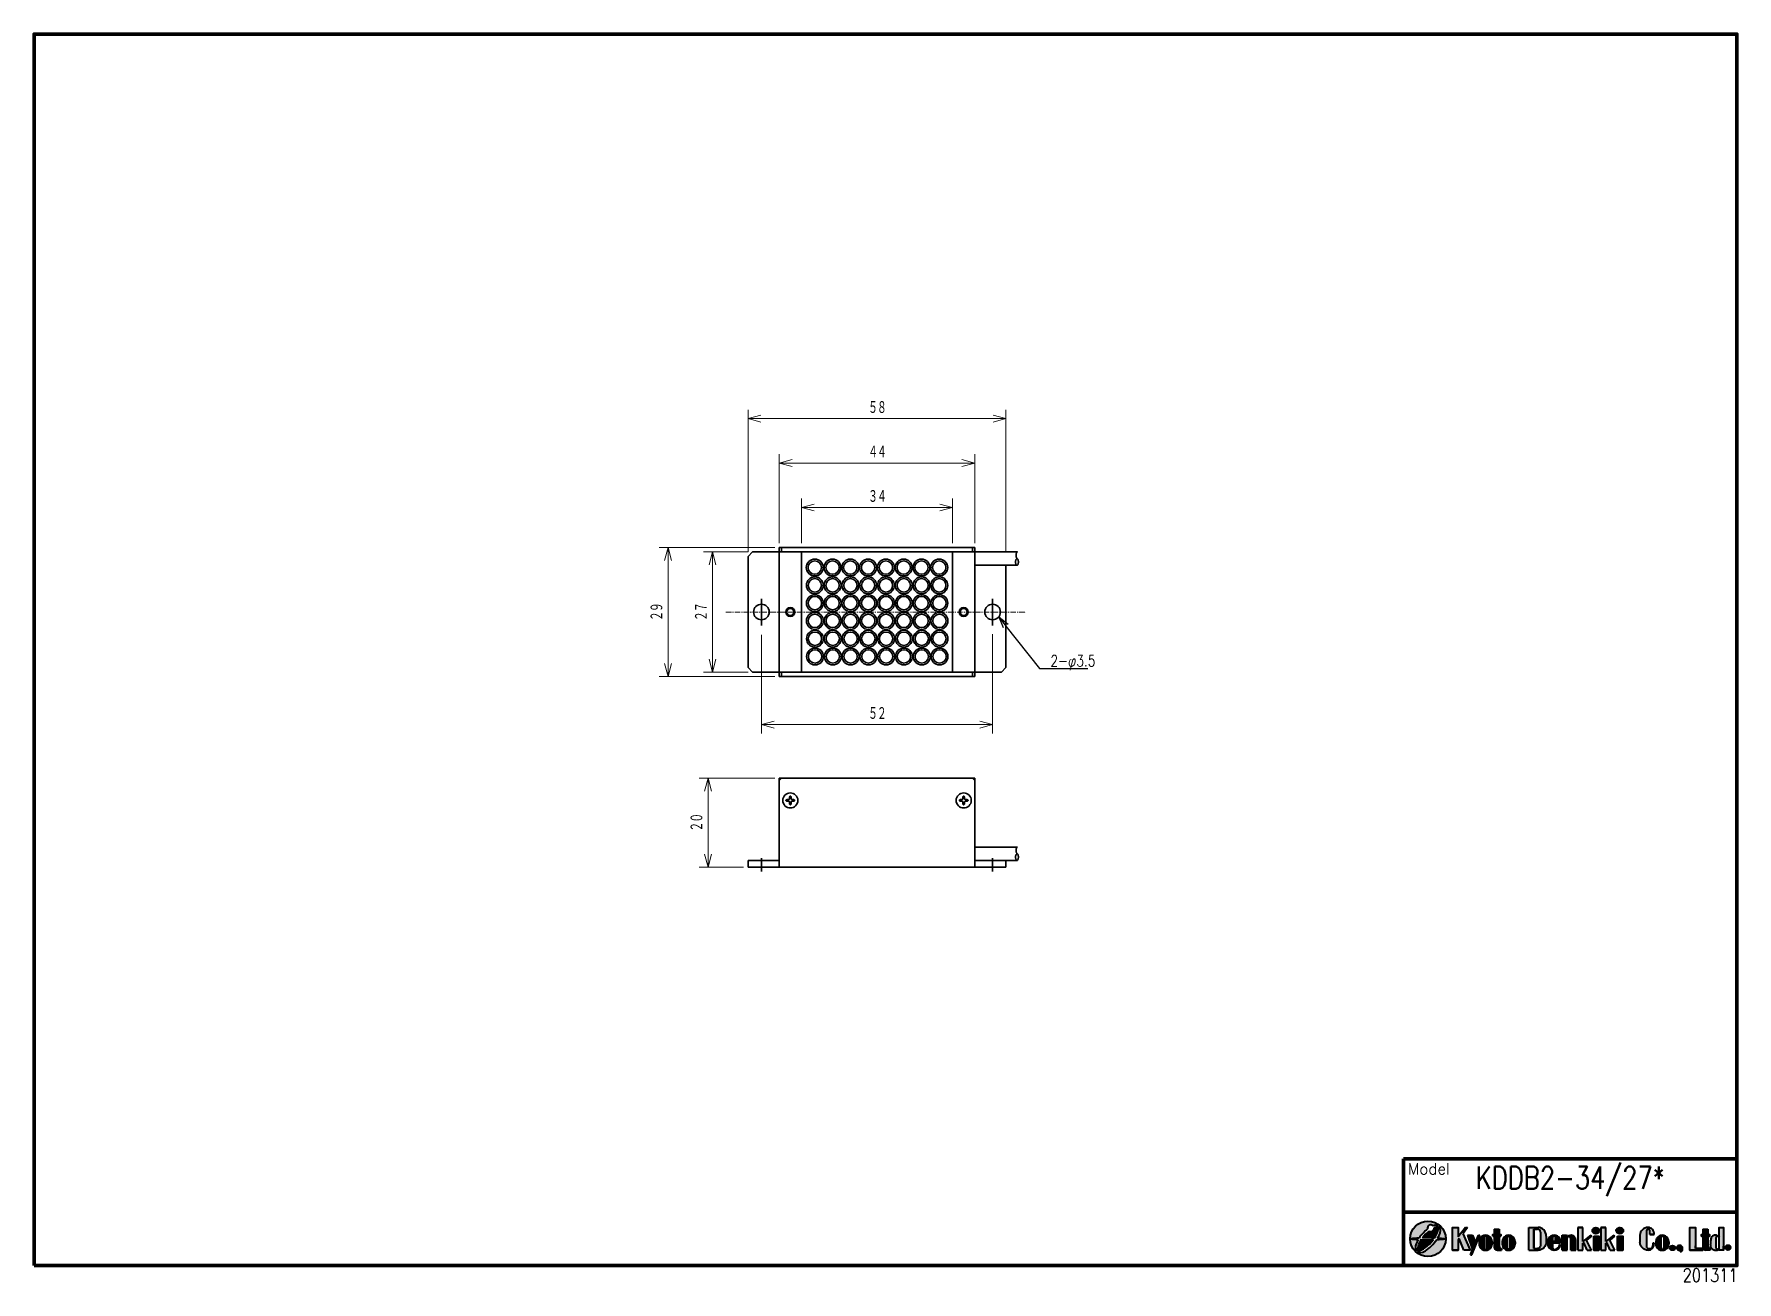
# Model space of a CAD drawing. Header units: millimetres. Extents: x 4 to 387, y 0 to 281.
import ezdxf
from ezdxf import colors
from ezdxf.entities.mleader import LeaderData, LeaderLine
from ezdxf.math import Vec2, Vec3

# ---------------------------------------------------------------- set-up
doc = ezdxf.new("R2010")
doc.units = ezdxf.units.MM
doc.linetypes.add('CENTER', pattern=[2, 1.25, -0.25, 0.25, -0.25])
doc.layers.get('0').update_dxf_attribs({"lineweight": 30})
for name, color, linetype, lineweight in [('0 @ 1', 7, 'Continuous', 30), ('2KD_寸法１', 7, 'Continuous', 15), ('2KD_寸法１ @ 1', 7, 'Continuous', 15), ('AUX', 7, 'Continuous', 40)]:
    doc.layers.add(name, color=color, linetype=linetype, lineweight=lineweight)
doc.styles.add('BIGFONT', font='txt.shx', dxfattribs={"bigfont": 'bigfont'})
doc.styles.get("Standard").update_dxf_attribs({"font": 'simplex.shx', "width": 0.8, "bigfont": 'extfont.shx'})

msp = doc.modelspace()

# ---------------------------------------------------------------- texts
at = {"layer": '0 @ 1'}
for s, insert, char_height, attachment_point in [('KDDB2-34/27*', (328.2747157711003, 19.58330069474049), 5, 7), ('201311', (374.7986344707326, 3.308402168120778), 3, 1)]:
    msp.add_mtext(s, dxfattribs=dict(at, insert=insert, char_height=char_height, attachment_point=attachment_point))
at = {"layer": '2KD_寸法１', "style": 'BIGFONT', "width": 0.666}
for s, p in [('５', (191.5893806010574, 195.4991810600349)), ('８', (193.5894806010577, 195.4991810600349)), ('４', (191.5893806010574, 185.4991810600347)), ('４', (193.5894806010577, 185.4991810600347)), ('３', (191.5893806010574, 175.4991810600349)), ('４', (193.5894806010577, 175.4991810600349)), ('５', (191.5893806010574, 126.6760601300554)), ('２', (193.5894806010577, 126.6760601300554))]:
    msp.add_text(s, height=3, dxfattribs=at).set_placement(p)
for s, p in [('２', (145.5894806010578, 148.9990810600447)), ('９', (145.5894806010578, 150.9991810600349)), ('２', (155.5894806010577, 148.9990810600447)), ('７', (155.5894806010577, 150.9991810600349)), ('０', (154.5894806010577, 103.6218457518255)), ('２', (154.5894806010577, 101.6217457518354))]:
    msp.add_text(s, height=3, rotation=90, dxfattribs=at).set_placement(p)
at = {"layer": 'AUX', "lineweight": 20}
msp.add_text('Model', height=2.5, dxfattribs=at).set_placement((312.9999995781059, 24.50000041733521))

# ---------------------------------------------------------------- blocks, each defined once
blk = doc.blocks.new('A$C58A435ED')
h = blk.add_hatch(color=256)
edge = h.paths.add_edge_path()
edge.add_ellipse((3.773587198117354, 4.196817087367676), major_axis=(2.361812504366488, 2.716954488801899), ratio=0.3819444444444653, start_angle=36.91420710907818, end_angle=132.4984448425061, ccw=False)
edge.add_arc((4.65000007218421, 6.399999378670387), 0.7500000000000107, 47.716325140725814, 192.9194600169402, ccw=False)
edge.add_ellipse((3.773587198117354, 4.196817087367676), major_axis=(2.361812504366659, 2.716954488802064), ratio=0.3819444444444362, start_angle=355.11932142212606, end_angle=374.4018947975413, ccw=False)
edge.add_ellipse((4.226412946251002, 3.803181669973355), major_axis=(2.361812504366308, 2.716954488802097), ratio=0.3819444444444228, start_angle=320.8704270941839, end_angle=364.8806785778694, ccw=False)
edge.add_arc((4.000000072180421, -35.9000006213288), 40.09999999999967, 84.27518954777139, 86.89867012710249, ccw=False)
edge.add_arc((4.000000072184041, 3.999999378670507), 3.999999999999948, 2.29e-13, 180.0000000000002)
edge.add_arc((4.000000072404037, -35.90000062387292), 40.10000000255265, 92.83887678115929, 95.7248104521737, ccw=False)
h = blk.add_hatch(color=256)
edge = h.paths.add_edge_path()
edge.add_arc((4.000000072184093, 3.999999378670505), 4, 180, 360)
edge.add_arc((4.000000072183813, 43.89999937867018), 40.09999999999969, 272.8388767810273, 275.7248104522239, ccw=False)
edge.add_ellipse((4.226412946251002, 3.803181669973355), major_axis=(2.361812504366427, 2.716954488802093), ratio=0.3819444444444074, start_angle=175.1193214221273, end_angle=312.49844484255107, ccw=False)
edge.add_ellipse((3.773587198117354, 4.196817087367676), major_axis=(2.361812504366707, 2.716954488802058), ratio=0.3819444444444306, start_angle=140.8704270940551, end_angle=184.8806785778792, ccw=False)
edge.add_arc((4.000000071549385, 43.89999937191472), 40.0999999932146, 264.27518954771597, 266.89867012749494, ccw=False)
h = blk.add_hatch(color=256)
edge = h.paths.add_edge_path(flags=17)
edge.add_ellipse((4.226412946251002, 3.803181669973355), major_axis=(2.361812504366427, 2.716954488802093), ratio=0.3819444444444074, start_angle=130.1847318245594, end_angle=175.1193214221273)
edge.add_ellipse((3.773587198117354, 4.196817087367676), major_axis=(2.361812504366707, 2.716954488802058), ratio=0.3819444444444306, start_angle=184.8806785778791, end_angle=296.5044053362664)
edge.add_arc((4.00000007189953, 43.89999937834407), 40.0999999996636, 267.87584705502576, 271.7647178677285, ccw=False)
h = blk.add_hatch(color=256)
edge = h.paths.add_edge_path(flags=17)
edge.add_ellipse((3.773587198117354, 4.196817087367676), major_axis=(2.361812504366659, 2.716954488802064), ratio=0.3819444444444362, start_angle=310.1847318245495, end_angle=355.1193214221261)
edge.add_ellipse((4.226412946251002, 3.803181669973355), major_axis=(2.361812504366308, 2.716954488802097), ratio=0.3819444444444228, start_angle=364.8806785778694, end_angle=376.9172569597255)
edge.add_arc((4.64590059936633, 6.440648230716468), 0.7832318979547827, -118.93200922835058, 3.650290310823493, ccw=False)
edge.add_ellipse((4.226412946251002, 3.803181669973355), major_axis=(2.361812504366481, 2.716954488802258), ratio=0.3819444444443969, start_angle=39.80897284039416, end_angle=116.5044053354679)
edge.add_arc((4.000000072202564, -35.90000062130313), 40.09999999997294, 87.87584705466139, 91.76471786731457, ccw=False)
blk.add_circle((4.000000072184093, 3.999999378670509), 4)
for centre, radius, start, end in [((4.000000072403906, -35.90000062387293), 40.10000000255266, 92.83887678115978, 95.72481045217431), ((4.000000071594456, 43.8999993719102), 40.09999999321459, 264.2751895476506, 266.8986701274294), ((4.000000072184036, -35.90000062130243), 40.09999999997295, 87.87584705463547, 91.76471786728702), ((4.65000007218407, 6.399999378670521), 0.7500000000000107, 46.19320078363318, 192.9194600169539), ((4.645900599366655, 6.44064823071632), 0.7832318979547827, 241.0679907715483, 3.650290310844553), ((4.000000072184093, 43.8999993786702), 40.09999999999969, 272.8388767810261, 275.7248104522234), ((4.000000072184093, -35.90000062132919), 40.09999999999969, 84.2751895477766, 86.89867012710823), ((4.000000072178096, 43.89999937833407), 40.09999999966357, 267.8758470546274, 271.7647178673098)]:
    blk.add_arc(centre, radius, start, end)
for centre, major_axis, ratio, start_param, end_param in [((3.773587198117354, 4.196817087367676), (2.361812504366706, 2.716954488802057), 0.3819444444444307, 2.009737126425152, 4.90060175554776), ((4.226412946251002, 3.803181669973355), (2.361812504366427, 2.716954488802093), 0.3819444444444074, 1.882850231053828, 5.04903576379776), ((3.773587198117354, 4.196817087367676), (2.361812504366488, 2.716954488801899), 0.3819444444444653, 1.100419841322928, 1.907443110207523), ((4.226412946251002, 3.803181669973355), (2.361812504366481, 2.716954488802258), 0.3819444444443969, 1.141079770981902, 1.759009101951536), ((3.773587198117354, 4.196817087367676), (2.361812504366659, 2.716954488802064), 0.3819444444444362, 5.024442884643541, 6.875096460284401), ((4.226412946251002, 3.803181669973355), (2.361812504366308, 2.716954488802097), 0.3819444444444228, 5.151329780016704, 6.969419591022086)]:
    blk.add_ellipse(centre, major_axis=major_axis, ratio=ratio, start_param=start_param, end_param=end_param)
blk = doc.blocks.new('A$C7F8063EA')
for points in [[(2.398777864283431, 4.829663306420513), (3.406328365880199, 6.169453883368078), (2.921754663084811, 6.169453883368085), (1.291720739670836, 4.051868400267174), (1.291720739670836, 6.170772863426478), (1.1133674889e-06, 6.170772863426471), (1.1133674889e-06, 1.050815427120141), (1.291720739670836, 1.050815427120141), (1.291720739670836, 3.357553768141244), (1.525719458847731, 3.668713634047847), (2.591814308545053, 1.057822508680139), (4.056205566284461, 1.057822508680146)], [(4.514313398489295, 1.134349005860251), (4.055858601252566, 5.019028322e-07), (4.378142334187486, 5.019028322e-07), (6.169417419713028, 4.408012072126439), (5.837386979518782, 4.40801207212644), (5.183398294731592, 2.789856714902839), (4.539052240885665, 4.408012072126438), (3.400905575323575, 4.408012072126438)], [(28.2337426024219, 6.170772863426464), (28.2337426024219, 1.050815427120142), (29.36610001997861, 1.050815427120141), (29.36610001997861, 2.640654124072921), (29.54453348874947, 2.786386900192896), (30.33980663270284, 1.050815427120113), (31.31894397160024, 1.050815427120113), (30.19566787494091, 3.318190840230171), (31.31251927078347, 4.230361945521053), (31.1496955754422, 4.408012072126442), (29.36610001997859, 2.99519422866465), (29.36610001997861, 6.170772863426463)], [(31.7998258105149, 4.229761809594492), (31.7998258105149, 1.050815427120141), (32.941005496245, 1.050815427120141), (32.941005496245, 4.229761809594492)], [(33.41618775227426, 6.170772863426464), (33.41618775227426, 1.050815427120142), (34.54854516983096, 1.050815427120141), (34.54854516983096, 2.640654124072923), (34.72697863860179, 2.786386900192901), (35.52225178255519, 1.050815427120127), (36.50138912145259, 1.05081542712012), (35.3781130247933, 3.318190840230151), (36.49496442063583, 4.23036194552105), (36.33214072529455, 4.408012072126442), (34.54854516983095, 2.995194228664646), (34.54854516983096, 6.170772863426464)], [(37.15768712419095, 4.229761809594491), (37.15768712419095, 1.050815427120141), (38.29886680992104, 1.050815427120141), (38.29886680992104, 4.229761809594492)], [(53.38047412418291, 6.170772863426464), (53.38047412418291, 1.050815427120141), (54.68106029502587, 1.050815427120141), (56.29751894606171, 1.050815427120142), (56.2975189460617, 1.410965188043746), (54.68106029502588, 1.410965188043746), (54.68106029502586, 6.170772863426464)]]:
    blk.add_hatch(color=256).paths.add_polyline_path(points)
h = blk.add_hatch(color=256)
h.paths.add_polyline_path([(6.000321070772656, 2.499626550424913, 0.9930558690252096), (8.918576991429632, 2.499862088220886), (8.918509413660729, 2.92878370181117, 1.006911414223633), (6.000321070772656, 2.948883291135963)])
h.paths.add_polyline_path([(7.130185689228994, 3.905856913461114, -1.045169310724598), (7.77891868472426, 3.87718728444978), (7.77891868472426, 1.587942342862924, -1.045169310724602), (7.130185689228994, 1.559272713851591)], flags=16)
h = blk.add_hatch(color=256)
edge = h.paths.add_edge_path()
edge.add_line((9.410215178256747, 4.230645526233281), (9.410215178256747, 1.759668284966215))
edge.add_ellipse((10.04980428069029, 1.75966828496621), major_axis=(4.547e-13, 0.7088528578460683), ratio=0.9022875415597713, start_angle=90.00000000003674, end_angle=180.0000000000367)
edge.add_line((10.04980428069029, 1.050815427120141), (11.02797277711079, 1.050815427120142))
edge.add_line((11.02797277711079, 1.050815427120142), (11.02797277711079, 1.40698119093291))
edge.add_ellipse((11.0280585437481, 1.935287182282309), major_axis=(2.477e-13, -0.528314164912672), ratio=0.9180339373020796, start_angle=270, end_angle=359.9999999999731, ccw=False)
edge.add_line((10.54304821080086, 1.93528718228209), (10.54304821080086, 4.230645526233274))
edge.add_line((10.54304821080086, 4.230645526233274), (10.86662624025985, 4.230645526233274))
edge.add_line((10.86662624025985, 4.230645526233274), (10.86662624025985, 4.585329156267562))
edge.add_line((10.86662624025985, 4.585329156267562), (10.54304821080086, 4.585329156267562))
edge.add_line((10.54304821080086, 4.585329156267562), (10.54304821080086, 5.814038219401482))
edge.add_line((10.54304821080086, 5.814038219401482), (9.410215178256747, 5.814038219401481))
edge.add_line((9.410215178256747, 5.814038219401481), (9.410215178256747, 4.585329156267562))
edge.add_line((9.410215178256747, 4.585329156267562), (9.089058107054825, 4.585329156267562))
edge.add_line((9.089058107054825, 4.585329156267562), (9.089058107054825, 4.230645526233274))
edge.add_line((9.089058107054825, 4.230645526233274), (9.410215178256747, 4.230645526233281))
h = blk.add_hatch(color=256)
h.paths.add_polyline_path([(12.65960897724608, 4.408012072126425), (12.63950891116084, 4.408012072126425, 0.4121976711162861), (11.19039555284587, 2.948883291135956), (11.19039555284587, 2.499626550424916, 0.9930558690252096), (14.10865147350284, 2.499862088220879), (14.10858389573397, 2.928783701811163, 0.416232331284715)])
h.paths.add_polyline_path([(12.32026017130221, 3.905856913461107, -1.045169310724598), (12.96899316679747, 3.877187284449773), (12.96899316679747, 1.587942342862917, -1.045169310724602), (12.32026017130221, 1.559272713851584)], flags=16)
h = blk.add_hatch(color=256)
edge = h.paths.add_edge_path()
edge.add_line((17.19864840931359, 1.050815427120141), (19.30238706350838, 1.050815427120141))
edge.add_ellipse((19.30238706350838, 2.973983978213254), major_axis=(0, -1.923168551093112), ratio=0.9305592290321637, start_angle=0, end_angle=90)
edge.add_line((21.09200930771249, 2.973983978213246), (21.09200930771249, 4.247604312333308))
edge.add_ellipse((19.30238706350838, 4.247604312333351), major_axis=(0, 1.923168551093112), ratio=0.9305592290321637, start_angle=270, end_angle=360)
edge.add_line((19.30238706350838, 6.170772863426464), (17.19864840931359, 6.170772863426464))
edge.add_line((17.19864840931359, 6.170772863426464), (17.19864840931359, 1.050815427120141))
edge = h.paths.add_edge_path(flags=16)
edge.add_line((18.32791822793343, 5.812326842775746), (19.14476182150094, 5.812326842775746))
edge.add_ellipse((19.14282603210222, 5.112001191007038), major_axis=(0, 0.7003256517687078), ratio=0.929745631167618, start_angle=270, end_angle=359.83893227171643, ccw=False)
edge.add_line((19.79395074722879, 5.112001191007015), (19.79395074722879, 2.109587099539584))
edge.add_ellipse((19.14282603210222, 2.109587099539567), major_axis=(0, -0.7003256517687078), ratio=0.929745631167618, start_angle=0.16106772828362637, end_angle=90, ccw=False)
edge.add_line((19.14476182150094, 1.409261447770859), (18.32791822793342, 1.409261447770859))
edge.add_line((18.32791822793342, 1.409261447770859), (18.32791822793343, 5.812326842775746))
h = blk.add_hatch(color=256)
edge = h.paths.add_edge_path()
edge.add_line((22.87629842648083, 4.408012072126447), (22.85619836039664, 4.408012072126439))
edge.add_arc((22.86624839343847, 2.948883291135963), 1.459163391357833, 90.39462957571416, 180)
edge.add_line((21.40708500208063, 2.948883291135963), (21.40708500208063, 2.506948753458312))
edge.add_arc((22.86992492511266, 2.513573222781768), 1.462854922406916, 180.2594621142477, 269.3397493728856)
edge.add_line((22.85306802025838, 1.050815427120134), (22.88678182996658, 1.050815427120134))
edge.add_arc((22.86992492511266, 2.513573222781772), 1.462854922406917, 270.6602506271005, 354.2193550323094)
edge.add_line((24.32534092273761, 2.366234165273212), (24.07787818271213, 2.366234165273212))
edge.add_ellipse((22.87629842648084, 2.366234165273212), major_axis=(-1.201579756231282, 0), ratio=0.9416571348462468, start_angle=90.17744929209329, end_angle=180, ccw=False)
edge.add_arc((22.86194962053696, 1.55927271385159), 0.3249999999999886, 179.9999999999999, 276.5641418440151, ccw=False)
edge.add_line((22.53694962053697, 1.559272713851591), (22.53694962053698, 2.732564813656352))
edge.add_line((22.53694962053698, 2.732564813656352), (24.32530421539708, 2.732846573795441))
edge.add_line((24.32530421539708, 2.732846573795441), (24.32527334496871, 2.92878370181117))
edge.add_arc((22.86624839343845, 2.948883291135975), 1.459163391357833, 359.2107408485284, 449.6053704242639)
h.paths.add_polyline_path([(22.53694962053697, 3.091152624663407), (22.53694962053697, 3.905856913461114, -1.045169310724599), (23.18568261603224, 3.877187284449781), (23.18568261603223, 3.091152624663408)], flags=16)
h = blk.add_hatch(color=256)
edge = h.paths.add_edge_path()
edge.add_line((24.66529301484071, 4.408012072126438), (24.6652930148407, 1.050815427120141))
edge.add_line((24.6652930148407, 1.050815427120141), (25.7938026291772, 1.050815427120141))
edge.add_line((25.7938026291772, 1.050815427120141), (25.79380262917721, 3.722369965857063))
edge.add_ellipse((26.21745473022793, 3.722369965857069), major_axis=(0.3767525711955679, 0.2169528969146351), ratio=0.9078835970869166, start_angle=60.06451933352412, end_angle=150.0645193335241, ccw=False)
edge.add_ellipse((26.21745473022793, 3.722369965857069), major_axis=(0, 0.4036375748992214), ratio=0.9656734174228072, start_angle=270, end_angle=360, ccw=False)
edge.add_line((26.60723680658112, 3.722369965857049), (26.60723680658112, 1.050815427120141))
edge.add_line((26.60723680658112, 1.050815427120141), (27.74030374813492, 1.050815427120142))
edge.add_line((27.74030374813492, 1.050815427120142), (27.74030374813492, 3.358657917323952))
edge.add_ellipse((26.76900827813415, 3.358657917323853), major_axis=(0, 1.049354154802585), ratio=0.9256126404564504, start_angle=270, end_angle=360)
edge.add_ellipse((26.76900827813415, 4.015239595457842), major_axis=(-0.9752056489569438, 0), ratio=0.4027586151584507, start_angle=270, end_angle=360)
edge.add_line((25.79380262917721, 4.015239595457812), (25.79380262917721, 4.232333820707942))
edge.add_line((25.79380262917721, 4.232333820707942), (25.63367631766278, 4.408012072126439))
edge.add_line((25.63367631766278, 4.408012072126439), (24.66529301484071, 4.408012072126438))
h = blk.add_hatch(color=256)
edge = h.paths.add_edge_path()
edge.add_ellipse((32.28084409635221, 5.463593461529853), major_axis=(-0.8029901400914241, 0), ratio=0.8806825471307714, start_angle=0, end_angle=360)
h = blk.add_hatch(color=256)
edge = h.paths.add_edge_path()
edge.add_ellipse((37.63870541002825, 5.463593461529853), major_axis=(-0.8029901400914241, 0), ratio=0.8806825471307714, start_angle=0, end_angle=360)
h = blk.add_hatch(color=256)
edge = h.paths.add_edge_path()
edge.add_arc((44.03210335415496, 5.389742119339189), 0.4022708682637131, 0, 180, ccw=False)
edge.add_line((44.43437422241868, 5.389742119339189), (44.43437422241869, 4.585540193077122))
edge.add_line((44.43437422241869, 4.585540193077122), (45.39805205564927, 4.585540193077122))
edge.add_ellipse((44.03210335415496, 4.585540193077122), major_axis=(0, 1.585232670349341), ratio=0.8616707988949573, start_angle=270, end_angle=360)
edge.add_ellipse((44.03210335415496, 4.404088106452945), major_axis=(-1.843641580901476, 0), ratio=0.9582582511019692, start_angle=270.0000000000004, end_angle=360)
edge.add_line((42.18846177325349, 4.404088106452868), (42.18846177325349, 2.817500184093672))
edge.add_ellipse((44.03210335415496, 2.81750018409366), major_axis=(-1.843641580901476, 0), ratio=0.9582582511019692, start_angle=0, end_angle=89.99999999999957)
edge.add_ellipse((44.03210335415496, 2.639975360593325), major_axis=(0, -1.589159933473183), ratio=0.859541366934012, start_angle=0, end_angle=90)
edge.add_line((45.39805205564928, 2.639975360593325), (45.07598273930716, 2.639975360593325))
edge.add_line((45.07598273930716, 2.639975360593325), (45.07598273930716, 2.101617162536902))
edge.add_ellipse((44.45224876929251, 2.101617162536967), major_axis=(0, -0.68893955641488), ratio=0.9053536906204902, start_angle=0, end_angle=90, ccw=False)
edge.add_line((44.45224876929251, 1.412677606122088), (44.13368029113917, 1.412677606122088))
edge.add_ellipse((44.13368029113917, 1.929035216805459), major_axis=(4.547e-13, 0.5163576106833716), ratio=0.9757729814054631, start_angle=90.00000000005042, end_angle=180.0000000000504, ccw=False)
edge.add_line((43.62983248589126, 1.929035216805386), (43.62983248589126, 5.389742119339189))
h = blk.add_hatch(color=256)
h.paths.add_polyline_path([(45.74534481770922, 2.499626550424377, 0.4093568311612341), (47.19052061992356, 1.05081542712012), (47.21842329482851, 1.05081542712012, 0.4094039504209535), (48.6636007383662, 2.499862088220879), (48.66353316059729, 2.928783701811163, 1.006911414223785), (45.74534481770922, 2.948883291135956)])
h.paths.add_polyline_path([(46.87520943616556, 3.905856913461107, -1), (47.52520943616554, 3.905856913461107), (47.52520943616554, 1.559272713851584, -1), (46.87520943616556, 1.559272713851584)], flags=16)
h = blk.add_hatch(color=256)
edge = h.paths.add_edge_path()
edge.add_line((56.01527129174201, 4.230645526233274), (56.33642836294391, 4.230645526233274))
edge.add_line((56.33642836294391, 4.230645526233274), (56.33642836294392, 1.759668284966186))
edge.add_ellipse((56.97601746537748, 1.75966828496621), major_axis=(4.547e-13, 0.7088528578460683), ratio=0.9022875415597713, start_angle=90.00000000003674, end_angle=180.0000000000367)
edge.add_line((56.97601746537747, 1.050815427120141), (57.95418596179797, 1.050815427120141))
edge.add_line((57.95418596179797, 1.050815427120141), (57.95418596179797, 1.406981190932909))
edge.add_ellipse((57.95427172843528, 1.935287182282309), major_axis=(2.477e-13, -0.528314164912672), ratio=0.9180339373020796, start_angle=270, end_angle=359.9999999999731, ccw=False)
edge.add_line((57.46926139548805, 1.935287182282004), (57.46926139548805, 4.230645526233275))
edge.add_line((57.46926139548805, 4.230645526233275), (57.79283942494704, 4.230645526233274))
edge.add_line((57.79283942494704, 4.230645526233274), (57.79283942494704, 4.585329156267562))
edge.add_line((57.79283942494704, 4.585329156267562), (57.46926139548804, 4.585329156267562))
edge.add_line((57.46926139548804, 4.585329156267562), (57.46926139548805, 5.814038219401482))
edge.add_line((57.46926139548805, 5.814038219401482), (56.33642836294391, 5.814038219401482))
edge.add_line((56.33642836294391, 5.814038219401482), (56.33642836294394, 4.585329156267562))
edge.add_line((56.33642836294394, 4.585329156267562), (56.01527129174201, 4.585329156267562))
edge.add_line((56.01527129174201, 4.585329156267562), (56.01527129174201, 4.230645526233274))
h = blk.add_hatch(color=256)
edge = h.paths.add_edge_path()
edge.add_line((61.00913571780711, 6.170772863426463), (60.03930686129979, 6.170772863426464))
edge.add_line((60.03930686129979, 6.170772863426464), (60.0393068612998, 3.967246375105668))
edge.add_ellipse((59.37071800628541, 3.154375721908309), major_axis=(-4.11812363e-07, -1.253636350218062), ratio=0.7005460842986974, start_angle=140.5626067664118, end_angle=180.0000188213667)
edge.add_line((59.37071800628405, 4.408012072126439), (58.96088035646851, 4.408012072126439))
edge.add_ellipse((58.96088035646721, 3.154375721908309), major_axis=(4.11812363e-07, -1.253636350218062), ratio=0.7005460842986974, start_angle=179.9999811786333, end_angle=269.9999811786645)
edge.add_line((58.08265032018742, 3.154375721909497), (58.08265032018739, 2.304451777337887))
edge.add_ellipse((58.96088035646721, 2.304451777338201), major_axis=(4.11812363e-07, 1.253636350218062), ratio=0.7005460842986974, start_angle=90.00001882133549, end_angle=180.0000188213667)
edge.add_line((58.96088035646788, 1.050815427120141), (59.37071800628475, 1.050815427120141))
edge.add_ellipse((59.37071800628541, 2.304451777338201), major_axis=(-4.11812363e-07, 1.253636350218062), ratio=0.7005460842986974, start_angle=179.9999811786333, end_angle=219.4373932335881)
edge.add_line((60.03930686129979, 1.491581124140838), (60.03930686129979, 1.050815427120141))
edge.add_line((60.03930686129979, 1.050815427120141), (61.00913571780711, 1.050815427120141))
edge.add_line((61.00913571780711, 1.050815427120141), (61.00913571780711, 6.170772863426463))
h.paths.add_polyline_path([(60.03930686129979, 1.735331915351252, -1), (59.21817327816597, 1.735331915351252), (59.21817327816597, 3.761385435440615, -1), (60.03930686129979, 3.761385435440615)], flags=16)
h = blk.add_hatch(color=256)
edge = h.paths.add_edge_path()
edge.add_ellipse((49.47965902708938, 1.582242384970413), major_axis=(-0.6495263368888118, 0), ratio=0.8208718778531608, start_angle=0, end_angle=360)
h = blk.add_hatch(color=256)
edge = h.paths.add_edge_path()
edge.add_ellipse((51.10382881327996, 1.582242384970413), major_axis=(-0.6495263368888118, 0), ratio=0.8208718778531608, start_angle=178.5690149176314, end_angle=477.542772379198)
edge.add_ellipse((51.25689893715616, 1.101706482423878), major_axis=(0, -0.4085205769865751), ratio=0.251102208153783, start_angle=0, end_angle=84.64326370635717, ccw=False)
edge.add_ellipse((51.25689893715616, 1.413106612160845), major_axis=(0, -0.7199207067235417), ratio=0.7312706617840086, start_angle=0, end_angle=90)
edge.add_ellipse((51.69606463323384, 1.413106612160845), major_axis=(0, 0.2018800132245815), ratio=0.432391469396966, start_angle=270, end_angle=339.5603886802153)
edge.add_ellipse((51.69606463323384, 1.413106612160845), major_axis=(0, 0.2018800132245815), ratio=0.432391469396966, start_angle=339.5603886802153, end_angle=340.2548236015122, ccw=False)
h = blk.add_hatch(color=256)
edge = h.paths.add_edge_path()
edge.add_ellipse((61.97248607229494, 1.654709356403827), major_axis=(-0.5819461302032778, 0), ratio=0.9599134801484431, start_angle=0, end_angle=360)
for p, q in [((1.1133674889e-06, 6.170772863426464), (1.291720739670836, 6.170772863426464)), ((2.921754663084811, 6.169453883368078), (1.291720739670836, 4.05186840026716)), ((3.406328365880199, 6.169453883368078), (2.398777864283459, 4.82966330642052)), ((4.056205566284461, 1.057822508680146), (2.398777864283459, 4.82966330642052)), ((2.921754663084811, 6.169453883368078), (3.406328365880199, 6.169453883368078)), ((3.400905575323577, 4.408012072126439), (4.514313398489292, 1.134349005860258)), ((3.400905575323577, 4.408012072126439), (4.539052240885666, 4.408012072126439)), ((3.400905575323577, 4.408012072126439), (4.539052240885666, 4.408012072126439)), ((4.378142334187486, 5.019028322e-07), (6.169417419713028, 4.408012072126439)), ((4.539052240885666, 4.408012072126439), (5.187514291777461, 2.779520153314024)), ((5.183398294731603, 2.789856714902867), (5.837386979518782, 4.408012072126439)), ((5.837386979518782, 4.408012072126439), (6.169417419713028, 4.408012072126439)), ((9.089058107054825, 4.585329156267562), (9.089058107054825, 4.230645526233274)), ((9.089058107054825, 4.585329156267562), (9.089058107054825, 4.230645526233274)), ((9.089058107054825, 4.230645526233274), (9.410215178256777, 4.230645526233281)), ((9.089058107054825, 4.230645526233274), (9.410215178256747, 4.230645526233281)), ((9.410215178256747, 5.814038219401481), (10.54304821080086, 5.814038219401481)), ((9.410215178256747, 5.814038219401481), (9.410215178256747, 4.585329156267562)), ((9.410215178256747, 4.230645526233281), (9.410215178256747, 1.75966828496621)), ((10.54304821080086, 5.814038219401481), (10.54304821080086, 4.585329156267562)), ((10.54304821080089, 4.230645526233281), (10.86662624025985, 4.230645526233274)), ((10.54304821080086, 4.230645526233274), (10.86662624025985, 4.230645526233274)), ((10.54304821080086, 4.230645526233274), (10.54304821080086, 1.935287182282081)), ((12.63950891116065, 4.408012072126425), (12.65960897724608, 4.408012072126425)), ((17.19864840931359, 6.170772863426464), (19.30238706350838, 6.170772863426464)), ((17.19864840931359, 1.050815427120141), (17.19864840931359, 6.170772863426464)), ((17.19864840931359, 1.050815427120141), (17.19864840931359, 6.170772863426464)), ((17.19864840931359, 6.170772863426464), (19.30238706350838, 6.170772863426464)), ((18.32791822793342, 5.812326842775746), (18.32791822793342, 1.406412450844982)), ((18.32791822793342, 1.406412450844982), (18.32791822793342, 5.812326842775746)), ((18.32791822793342, 5.812326842775746), (19.1447947662723, 5.812326842775746)), ((19.79395074722879, 5.112001191007038), (19.79395074722879, 2.109587099539567)), ((21.09200930771249, 4.247604312333351), (21.09200930771249, 2.973983978213254)), ((22.85619836039692, 4.408012072126439), (22.87629842648084, 4.408012072126446)), ((24.6652930148407, 4.408012072126439), (25.63367631766278, 4.408012072126439)), ((24.6652930148407, 1.050815427120141), (24.6652930148407, 4.408012072126439)), ((24.6652930148407, 4.408012072126439), (25.63367631766278, 4.408012072126439)), ((24.6652930148407, 4.408012072126439), (25.63367631766278, 4.408012072126439)), ((24.6652930148407, 1.050815427120141), (24.6652930148407, 4.408012072126439)), ((24.6652930148407, 4.408012072126439), (25.63367631766278, 4.408012072126439)), ((25.79380262917721, 4.232333820707935), (25.63367631766278, 4.408012072126439)), ((25.79380262917721, 4.232333820707935), (25.63367631766278, 4.408012072126439)), ((25.79380262917721, 4.015239595457842), (25.79380262917721, 4.232333820707935)), ((25.79380262917721, 4.015239595457842), (25.79380262917721, 4.232333820707935)), ((25.79380262917721, 4.232333820707935), (25.79380262917721, 4.015239595457842)), ((28.2337426024219, 6.170772863426456), (29.36610001997861, 6.170772863426456)), ((28.2337426024219, 6.170772863426456), (28.2337426024219, 1.050815427120141)), ((29.36610001997861, 6.170772863426464), (28.2337426024219, 6.170772863426464)), ((29.36610001997861, 2.995194228664651), (29.36610001997861, 6.170772863426464)), ((31.15275941671871, 4.410438995434105), (29.36610001997861, 2.995194228664651)), ((31.31251927078347, 4.230361945521053), (30.19566787494091, 3.318190840230172)), ((31.1496955754422, 4.408012072126439), (31.31251927078347, 4.230361945521053)), ((33.41618775227426, 6.170772863426449), (34.54854516983096, 6.170772863426456)), ((33.41618775227426, 6.170772863426449), (33.41618775227426, 1.050815427120141)), ((34.54854516983096, 6.170772863426464), (33.41618775227426, 6.170772863426464)), ((34.54854516983096, 2.995194228664665), (34.54854516983096, 6.170772863426464)), ((36.33520456657107, 4.410438995434105), (34.54854516983096, 2.995194228664651)), ((36.49496442063583, 4.230361945521053), (35.37811302479332, 3.318190840230172)), ((36.33214072529455, 4.408012072126439), (36.49496442063583, 4.230361945521053)), ((37.46328924620457, 6.170772863426449), (37.63870541002825, 6.170772863426449)), ((37.46328924620457, 6.153692582305005), (37.46328924620457, 6.170772863426464)), ((37.46328924620457, 4.756414059633243), (37.46328924620457, 4.773494340754702)), ((42.18846177325349, 4.404088106452945), (42.18846177325349, 4.408012072126439)), ((42.18846177325349, 4.404088106452945), (42.18846177325349, 2.81750018409366)), ((43.62983248589126, 5.389742119339189), (43.62983248589126, 1.929035216805459)), ((43.62983248589126, 5.389742119339189), (43.62983248589126, 1.929035216805459)), ((44.43437422241868, 4.585540193077122), (44.43437422241868, 5.389742119339189)), ((44.43437422241868, 4.585540193077122), (44.43437422241868, 5.389742119339189)), ((45.39805205564926, 4.585540193077122), (44.43437422241868, 4.585540193077122)), ((44.43437422241868, 4.585540193077122), (45.39805205564926, 4.585540193077122)), ((53.38047412418291, 6.170772863426456), (54.68106029502587, 6.170772863426456)), ((56.01527129174201, 4.585329156267562), (56.01527129174201, 4.230645526233274)), ((56.01527129174201, 4.585329156267562), (56.01527129174201, 4.230645526233274)), ((56.01527129174201, 4.230645526233274), (56.33642836294393, 4.230645526233274)), ((56.01527129174201, 4.230645526233274), (56.33642836294393, 4.230645526233274)), ((56.33642836294393, 5.814038219401481), (57.46926139548804, 5.814038219401481)), ((56.33642836294393, 5.814038219401481), (56.33642836294393, 4.585329156267562)), ((56.33642836294391, 4.230645526233274), (56.33642836294393, 1.75966828496621)), ((57.46926139548804, 5.814038219401481), (57.46926139548804, 4.585329156267562)), ((57.46926139548804, 4.230645526233274), (57.79283942494704, 4.230645526233274)), ((57.46926139548804, 4.230645526233274), (57.79283942494704, 4.230645526233274)), ((57.46926139548804, 4.230645526233274), (57.46926139548804, 1.935287182282081)), ((59.37071800628473, 4.408012072126439), (58.9608803564679, 4.408012072126439)), ((60.03930686129982, 6.170772863426464), (61.00913571780711, 6.170772863426464)), ((60.03930686129976, 6.170772863426464), (61.00913571780711, 6.170772863426464)), ((1.1133674889e-06, 1.050815427120141), (1.291720739670836, 1.050815427120141)), ((1.525719458847731, 3.668713634047854), (1.291720739670836, 3.357553768141229)), ((2.591814308545053, 1.057822508680146), (1.525719458847731, 3.668713634047854)), ((4.056205566284461, 1.057822508680146), (2.591814308545053, 1.057822508680146)), ((4.055858601252566, 5.019028322e-07), (4.514313398489292, 1.134349005860244)), ((4.055858601252566, 5.019028322e-07), (4.378142334187486, 5.019028322e-07)), ((6.000321070772656, 2.948883291135963), (6.000321070772656, 2.52019769210505)), ((8.918509413660729, 2.92878370181117), (8.918576991429632, 2.499862088220886)), ((10.04980428069021, 1.050815427120141), (11.0280585437481, 1.050815427120134)), ((11.0280585437481, 1.050815427120141), (10.04980428068984, 1.050815427120141)), ((11.02797277711079, 1.406973017369637), (11.02797277711079, 1.050815427120141)), ((11.0280585437481, 1.406973017369637), (11.0280585437481, 1.050815427120141)), ((11.0280585437481, 1.050815427120141), (11.0280585437481, 1.050815427120141)), ((11.19039555284587, 2.948883291135956), (11.19039555284587, 2.520197692105043)), ((12.65960897724611, 1.050815427120141), (12.66347402996737, 1.050815427120141)), ((14.10858389573397, 2.928783701811163), (14.10865147350284, 2.499862088220879)), ((17.19864840931359, 1.050815427120141), (19.30238706350838, 1.050815427120141)), ((17.19864840931359, 1.050815427120141), (19.30099920337989, 1.050815427120141)), ((18.32791822793342, 1.409261447770859), (19.1447947662723, 1.409261447770859)), ((21.40708500208063, 2.948883291135963), (21.40708500208063, 2.52019769210505)), ((22.53694962053697, 3.091152624663408), (23.18568261603224, 3.091152624663408)), ((22.53694962053697, 2.732564813656352), (24.32530421539713, 2.732846573795441)), ((22.85306802025866, 1.050815427120134), (22.88678182996648, 1.050815427120134)), ((22.87629842648084, 1.050815427120141), (22.87629842648084, 1.050732184770311)), ((24.07787818271214, 2.366234165273212), (24.32530713385319, 2.366234165273212)), ((24.32527334496871, 2.92878370181117), (24.32530421539707, 2.732846573795441)), ((24.6652930148407, 1.05081542712012), (25.79380262917721, 1.050815427120113)), ((24.6652930148407, 1.050815427120141), (25.79380262917724, 1.050815427120141)), ((25.79380262917721, 1.050815427120141), (25.79380262917721, 3.722369965857069)), ((25.79380262917721, 1.050815427120141), (25.79380262917721, 3.722369965857097)), ((26.60723680658112, 1.050815427120134), (26.60723680658112, 3.722369965857069)), ((26.60723680658112, 1.050815427120141), (26.60723680658112, 3.722369965857069)), ((26.60723680658112, 1.050815427120113), (27.74030374813492, 1.050815427120113)), ((26.60723680658112, 1.050815427120141), (27.74030374813492, 1.050815427120141)), ((27.74030374813492, 1.050815427120141), (27.74030374813492, 3.358657917323853)), ((27.74030374813492, 1.050815427120141), (27.74030374813492, 3.358657917323853)), ((28.2337426024219, 1.050815427120113), (29.36610001997861, 1.050815427120113)), ((28.2337426024219, 1.050815427120141), (29.36610001997861, 1.050815427120141)), ((29.54453348874949, 2.786386900192916), (29.36610001997861, 2.640654124072923)), ((29.36610001997861, 1.050815427120141), (29.36610001997861, 2.640654124072923)), ((30.33980663270282, 1.050815427120156), (29.54453348874947, 2.786386900192908)), ((31.31894397160022, 1.050815427120141), (30.19566787494091, 3.318190840230172)), ((30.33980663270282, 1.050815427120113), (31.31894397160022, 1.050815427120113)), ((31.7998258105149, 1.050815427120113), (32.941005496245, 1.050815427120113)), ((33.41618775227426, 1.050815427120113), (34.54854516983096, 1.050815427120127)), ((33.41618775227426, 1.050815427120141), (34.54854516983096, 1.050815427120141)), ((34.72697863860179, 2.786386900192901), (34.54854516983096, 2.640654124072923)), ((34.54854516983096, 1.050815427120141), (34.54854516983096, 2.640654124072931)), ((35.52225178255517, 1.050815427120156), (34.72697863860179, 2.786386900192894)), ((36.50138912145258, 1.050815427120141), (35.3781130247933, 3.318190840230165)), ((35.52225178255517, 1.050815427120127), (36.50138912145258, 1.05081542712012)), ((37.15768712419095, 1.05081542712012), (38.29886680992104, 1.05081542712012)), ((44.13368029113871, 1.412677606122088), (44.45224876929251, 1.412677606122088)), ((44.13368029113871, 1.412677606122088), (44.45224876929251, 1.412677606122088)), ((45.39805205564926, 2.639975360593325), (45.07598273930716, 2.639975360593325)), ((45.07598273930716, 2.639975360593325), (45.07598273930716, 2.101617162536967)), ((45.39805205564926, 2.639975360593325), (45.07598273930716, 2.639975360593325)), ((45.07598273930716, 2.639975360593325), (45.07598273930716, 2.101617162536967)), ((45.74534481770922, 2.948883291135956), (45.74534481770922, 2.520197692105043)), ((47.19052061992352, 1.05081542712012), (47.21842329482825, 1.05081542712012)), ((48.66353316059729, 2.928783701811163), (48.6636007383662, 2.499862088220879)), ((51.75313746120725, 1.568439477701531), (51.75313746120725, 1.565858952031305)), ((53.38047412418291, 1.05081542712012), (56.2975189460617, 1.050815427120127)), ((54.68106029502587, 1.410965188043746), (54.68106029502587, 2.006455426485672)), ((57.95427172843528, 1.050815427120141), (56.97601746537703, 1.050815427120141)), ((57.95418596179797, 1.406973017369637), (57.95418596179797, 1.050815427120141)), ((57.95427172843528, 1.406973017369637), (57.95427172843528, 1.050815427120141)), ((57.95427172843528, 1.050815427120141), (57.95427172843528, 1.406973017369637)), ((58.08265032018744, 3.15437543341477), (58.08265032018744, 2.379255401949649)), ((58.08265032018744, 3.15437543341477), (58.08265032018738, 2.304451777338201)), ((58.9608803564679, 1.050815427120141), (59.37071800628473, 1.050815427120141)), ((59.21817327816597, 3.761385435440615), (59.21817327816597, 1.735331915351252)), ((59.21817327816597, 3.761385435440615), (59.21817327816597, 1.735331915351252)), ((61.00913571780711, 1.050815427120141), (61.00913571780711, 1.97190299927297)), ((61.00913571780711, 1.050815427120141), (61.00913571780711, 1.97190299927297)), ((61.97248607229494, 2.21678994684953), (61.97248607229494, 2.213327291506175)), ((61.97248607229494, 1.09609142130148), (61.97248607229494, 1.092628765958124)), ((62.55442102239681, 1.658172011747183), (62.55905113449353, 1.658172011747183))]:
    blk.add_line(p, q)
for points in [[(1.291720739670836, 3.357553768141229), (1.291720739670836, 1.050815427120141), (1.1133674889e-06, 1.050815427120141), (1.1133674889e-06, 6.170772863426464), (1.291720739670836, 6.170772863426464), (1.291720739670836, 4.05186840026716)], [(7.130185689228994, 3.905856913461114), (7.130185689228994, 1.559272713851591)], [(7.77891868472426, 1.530603084840258), (7.77891868472426, 3.934526542472447)], [(9.089058107054825, 4.230645526233274), (9.089058107054825, 4.585329156267562), (9.410215178256747, 4.585329156267562)], [(9.089058107054825, 4.230645526233274), (9.089058107054825, 4.585329156267562), (9.410215178256747, 4.585329156267562)], [(10.54304821080086, 4.585329156267562), (10.86662624025985, 4.585329156267562), (10.86662624025985, 4.230645526233274)], [(10.54304821080086, 4.585329156267562), (10.86662624025985, 4.585329156267562), (10.86662624025985, 4.230645526233274)], [(12.32026017130221, 3.905856913461107), (12.32026017130221, 1.559272713851584)], [(12.96899316679747, 1.530603084840251), (12.96899316679747, 3.93452654247244)], [(22.53694962053697, 3.905856913461114), (22.53694962053697, 3.091152624663408)], [(23.18568261603224, 3.091152624663408), (23.18568261603224, 3.934526542472447)], [(46.87520943616556, 3.905856913461107), (46.87520943616556, 1.559272713851584)], [(47.52520943616554, 3.905856913461107), (47.52520943616554, 1.559272713851584)], [(54.68106029502587, 1.050815427120141), (53.38047412418291, 1.050815427120141), (53.38047412418291, 6.170772863426464), (54.68106029502587, 6.170772863426464), (54.68106029502587, 1.410965188043746)], [(56.33642836294393, 4.230645526233274), (56.01527129174201, 4.230645526233274), (56.01527129174201, 4.585329156267562), (56.33642836294393, 4.585329156267562)], [(56.33642836294393, 4.230645526233274), (56.01527129174201, 4.230645526233274), (56.01527129174201, 4.585329156267562), (56.33642836294393, 4.585329156267562)], [(57.46926139548804, 4.585329156267562), (57.79283942494704, 4.585329156267562), (57.79283942494704, 4.230645526233274), (57.46926139548804, 4.230645526233274)], [(57.46926139548804, 4.585329156267562), (57.79283942494704, 4.585329156267562), (57.79283942494704, 4.230645526233274), (57.46926139548804, 4.230645526233274)], [(60.03930686129979, 3.967246375105659), (60.03930686129979, 6.170772863426464), (61.00913571780711, 6.170772863426464), (61.00913571780711, 1.050815427120141), (60.03930686129979, 1.050815427120141), (60.03930686129979, 1.49158112414085)], [(60.03930686129979, 3.967246375105659), (60.03930686129979, 6.170772863426464), (61.00913571780711, 6.170772863426464), (61.00913571780711, 1.050815427120141), (60.03930686129979, 1.050815427120141), (60.03930686129979, 1.49158112414085)], [(22.53694962053697, 2.732564813656352), (22.53694962053697, 1.559272713851591)], [(54.68106029502587, 1.050815427120141), (56.2975189460617, 1.050815427120141), (56.2975189460617, 1.410965188043746), (54.68106029502587, 1.410965188043746)], [(60.03930686129979, 1.735331915351252), (60.03930686129979, 3.761385435440615)], [(60.03930686129979, 1.735331915351252), (60.03930686129979, 3.761385435440615)]]:
    blk.add_lwpolyline(points)
for points in [[(31.7998258105149, 4.229761809594492), (32.941005496245, 4.229761809594492), (32.941005496245, 1.050815427120141), (31.7998258105149, 1.050815427120141)], [(37.15768712419095, 4.229761809594492), (38.29886680992104, 4.229761809594492), (38.29886680992104, 1.050815427120141), (37.15768712419095, 1.050815427120141)]]:
    blk.add_lwpolyline(points, close=True)
for centre, radius, start, end in [((7.45948446213049, 2.948883291135963), 1.459163391357833, 359.2107408485284, 180), ((7.455185689228983, 3.905856913461114), 0.3249999999999886, 354.939117891124, 180), ((12.6495589442037, 2.948883291135956), 1.459163391357833, 359.2107408485284, 180), ((12.6452601713022, 3.905856913461107), 0.3249999999999886, 354.939117891124, 180), ((22.86624839343847, 2.948883291135963), 1.459163391357833, 359.2107408485284, 180), ((22.86194962053696, 3.905856913461114), 0.3249999999999886, 354.939117891124, 180), ((44.03210335415496, 5.389742119339189), 0.4022708682637131, 0, 180), ((47.20450820906705, 2.948883291135956), 1.459163391357833, 359.2107408485284, 180), ((47.20020943616555, 3.9058569134611), 0.3249999999999744, 1.6284e-12, 179.9999999999984), ((59.62874006973288, 3.761385435440615), 0.4105667915669074, 0, 180), ((7.459448210439177, 2.509912121264207), 1.459163391357833, 179.596121528961, 359.6053704242273), ((7.455185689228983, 1.559272713851591), 0.3249999999999886, 180, 5.060882108875975), ((12.64952269251239, 2.5099121212642), 1.459163391357833, 179.596121528961, 359.6053704242273), ((12.6452601713022, 1.559272713851584), 0.3249999999999886, 180, 5.060882108875975), ((22.86992492511266, 2.513573222781772), 1.462854922406916, 179.7405378857588, 354.2193550323095), ((22.86194962053696, 1.559272713851591), 0.3249999999999886, 180, 273.1489861303093), ((47.20447195737574, 2.5099121212642), 1.459163391357833, 179.596121528961, 359.6053704242273), ((47.20020943616555, 1.559272713851591), 0.3250000000000028, 180.0000000000016, 359.9999999999984), ((59.62874006973288, 1.735331915351252), 0.4105667915669074, 180, 0)]:
    blk.add_arc(centre, radius, start, end)
for centre, major_axis, ratio, start_param, end_param in [((19.14282603210222, 5.112001191007038), (0, 0.7003256517687078), 0.929745631167618, 4.712388980384689, 6.280161726404779), ((19.30238706350838, 4.247604312333351), (0, 1.923168551093112), 0.9305592290321637, 4.712388980384689, 6.283185307179586), ((26.76900827813415, 4.015239595457842), (-0.9752056489569438, 0), 0.4027586151584507, 4.712388980384689, 6.283185307179586), ((26.21745473022793, 3.722369965857069), (0, 0.4036375748992214), 0.9656734174228072, 4.712388980384689, 6.283185307179586), ((26.76900827813415, 3.358657917323853), (0, 1.049354154802585), 0.9256126404564504, 4.712388980384689, 6.283185307179586), ((44.03210335415496, 4.404088106452945), (-1.843641580901476, 0), 0.9582582511019692, 4.712388980384696, 6.283185307179586), ((44.03210335415496, 4.585540193077122), (0, 1.585232670349341), 0.8616707988949573, 4.712388980384689, 6.283185307179586), ((58.96088035646721, 3.154375721908309), (4.11812363e-07, -1.253636350218062), 0.7005460842986974, 3.141592184677289, 4.712388750259312), ((10.04980428069029, 1.75966828496621), (4.547e-13, 0.7088528578460683), 0.9022875415597713, 1.570796326795475, 3.141592653590503), ((11.0280585437481, 1.935287182282309), (2.477e-13, -0.528314164912672), 0.9180339373020796, 4.712388980384689, 6.283185307179075), ((22.87629842648084, 2.366234165273212), (-1.201579756231282, 0), 0.9416571348462468, 1.573712710059326, 3.141592653589793), ((44.13368029113917, 1.929035216805459), (4.547e-13, 0.5163576106833716), 0.9757729814054631, 1.570796326795755, 3.141592653590695), ((44.03210335415496, 2.639975360593325), (0, -1.589159933473183), 0.859541366934012, 0, 1.570796326794896), ((44.45224876929251, 2.101617162536967), (0, -0.68893955641488), 0.9053536906204902, 0, 1.570796326794896), ((51.10382881327996, 1.582242384970413), (-0.6495263368888118, 0), 0.8208718778531608, 3.111170258810619, 8.258473397439543), ((51.25689893715616, 1.413106612160845), (0, -0.7199207067235417), 0.7312706617840083, 0, 1.570796326794896), ((51.25689893715616, 1.101706482423878), (0, -0.4085205769865751), 0.251102208153783, 0, 1.547255815396282), ((51.69606463323384, 1.413106612160845), (0, 0.2018800132245815), 0.432391469396966, 4.712388980384689, 5.590339793167556), ((56.97601746537748, 1.75966828496621), (4.547e-13, 0.7088528578460683), 0.9022875415597713, 1.570796326795475, 3.141592653590503), ((57.95427172843528, 1.935287182282309), (2.477e-13, -0.528314164912672), 0.9180339373020796, 4.712388980384689, 6.283185307179075), ((59.37071800628541, 2.304451777338201), (-4.11812363e-07, 1.253636350218062), 0.7005460842986974, 3.141592184677289, 4.006894410555345)]:
    blk.add_ellipse(centre, major_axis=major_axis, ratio=ratio, start_param=start_param, end_param=end_param)
at = {"extrusion": (0, 0, -1)}
for centre, major_axis, ratio, start_param, end_param in [((26.21745473022793, 3.722369965857069), (0.3767525711955679, 0.2169528969146351), 0.9078835970869166, 3.706835372577473, 5.194113386768802), ((59.37071800628541, 3.154375721908309), (-4.11812363e-07, -1.253636350218062), 0.7005460842986974, 3.141592184677289, 4.006894410555345), ((19.14282603210222, 2.109587099539567), (0, -0.7003256517687078), 0.929745631167618, 4.712388980384689, 6.280161726404779), ((19.30238706350838, 2.973983978213254), (0, -1.923168551093112), 0.9305592290321637, 4.712388980384689, 6.283185307179586), ((44.03210335415496, 2.81750018409366), (-1.843641580901476, 0), 0.9582582511019692, 4.712388980384696, 6.283185307179586), ((58.96088035646721, 2.304451777338201), (4.11812363e-07, 1.253636350218062), 0.7005460842986974, 3.141592184677289, 4.712388750259312)]:
    blk.add_ellipse(centre, major_axis=major_axis, ratio=ratio, start_param=start_param, end_param=end_param, dxfattribs=at)
for centre, major_axis, ratio in [((32.28084409635221, 5.463593461529853), (-0.8029901400914241, 0), 0.8806825471307714), ((37.63870541002825, 5.463593461529853), (-0.8029901400914241, 0), 0.8806825471307714), ((49.47965902708938, 1.582242384970413), (-0.6495263368888118, 0), 0.8208718778531608), ((61.97248607229494, 1.654709356403827), (-0.5819461302032778, 0), 0.9599134801484431)]:
    blk.add_ellipse(centre, major_axis=major_axis, ratio=ratio)
blk = doc.blocks.new('_Open30')
at = {"lineweight": -2}
for p, q in [((-1, 0.26794919), (0, 0)), ((0, 0), (-1, -0.26794919)), ((0, 0), (-1, 0))]:
    blk.add_line(p, q, dxfattribs=at)
blk = doc.blocks.new('A$C75731BDC')
for p, q in [((1, 13.49999999999983), (0, 12.5)), ((0, 12.5), (0, -12.5)), ((7, 13.49999999999983), (1, 13.49999999999983)), ((7, 14.49999999999994), (50.99999999999997, 14.49999999999994)), ((7, -14.5), (7, 14.49999999999994)), ((7, 13.49999999999983), (12, 13.49999999999983)), ((7, -13.5), (7, 13.49999999999983)), ((7.5, 14.49999999999994), (7.5, 13.49999999999983)), ((12, 13.49999999999983), (45.99999999999996, 13.49999999999983)), ((12, 13.49999999999983), (12, -13.5)), ((45.99999999999996, 13.49999999999983), (50.99999999999997, 13.49999999999983)), ((45.99999999999996, -13.5), (45.99999999999996, 13.49999999999983)), ((50.49999999999997, 13.49999999999983), (50.49999999999997, 14.49999999999994)), ((50.99999999999997, 14.49999999999994), (50.99999999999997, -14.5)), ((60.59999999999988, 13.49999999999983), (50.99999999999997, 13.49999999999983)), ((50.99999999999997, 13.49999999999983), (50.99999999999997, -13.5)), ((50.99999999999997, 13.49999999999983), (56.99999999999997, 13.49999999999983)), ((60.59999999999988, 10.49999999999994), (50.99999999999997, 10.49999999999994)), ((57.99999999999997, 10.49999999999994), (57.99999999999997, 5.999999999999943)), ((57.99999999999997, 5.999999999999943), (57.99999999999997, -12.5)), ((3, 2.999999999999943), (3, -3.000000000000055)), ((54.99999999999997, 3), (54.99999999999997, -3)), ((0, -12.5), (1, -13.5)), ((1, -13.5), (7, -13.5)), ((12, -13.5), (7, -13.5)), ((50.99999999999997, -14.5), (7, -14.5)), ((7.5, -13.5), (7.5, -14.5)), ((12, -13.5), (45.99999999999996, -13.5)), ((50.99999999999997, -13.5), (45.99999999999996, -13.5)), ((50.49999999999997, -13.5), (50.49999999999997, -14.5)), ((56.99999999999997, -13.5), (50.99999999999997, -13.5)), ((57.99999999999997, -12.5), (56.99999999999997, -13.5))]:
    blk.add_line(p, q)
for points in [[(60.55000000000018, 10.49999999999994), (60.51510000000007, 10.50280000000197), (60.4805000000001, 10.51140000000305), (60.44649999999997, 10.52550000000343), (60.41319999999996, 10.54520000000764), (60.38099999999984, 10.57030000000674), (60.34999999999989, 10.60050000000052), (60.32059999999995, 10.63560000000859), (60.29289999999985, 10.6754999999975), (60.26719999999976, 10.71970000000152), (60.24360000000019, 10.76790000000602), (60.22229999999987, 10.81990000000229), (60.20359999999977, 10.87499999999994), (60.18749999999997, 10.93310000000923), (60.17410000000018, 10.99350000001146), (60.16359999999981, 11.05590000000666), (60.15610000000018, 11.11970000001014), (60.15149999999988, 11.18460000000783), (60.15000000000011, 11.24999999999983), (60.15149999999988, 11.31540000000672), (60.15610000000018, 11.38030000000441), (60.16359999999981, 11.44410000000795), (60.17410000000018, 11.50650000000314), (60.18749999999997, 11.56690000000509), (60.20359999999977, 11.62499999999994), (60.22229999999987, 11.68009999999788), (60.24360000000019, 11.7321000000083), (60.26719999999976, 11.78029999999864), (60.29289999999985, 11.82450000000222), (60.32059999999995, 11.86440000000596), (60.34999999999989, 11.89949999999953), (60.38099999999984, 11.92970000000793), (60.41319999999996, 11.95480000000663), (60.44649999999997, 11.97450000001112), (60.4805000000001, 11.98860000001127), (60.51510000000007, 11.99719999999802), (60.55000000000018, 12)], [(60.55000000000018, 12), (60.50660000000015, 12.0114000000031), (60.4645, 12.04520000000764), (60.42500000000018, 12.10050000000046), (60.38929999999976, 12.17540000000719), (60.35849999999976, 12.26790000000608), (60.33350000000019, 12.375), (60.3150999999998, 12.49350000001146), (60.30380000000008, 12.61970000001014), (60.30000000000018, 12.74999999999994), (60.30380000000008, 12.88019999999949), (60.3150999999998, 13.0065000000032), (60.33350000000019, 13.12499999999994), (60.35849999999976, 13.23210000000819), (60.38929999999976, 13.32450000000244), (60.42500000000018, 13.39949999999959), (60.4645, 13.45470000000199), (60.50660000000015, 13.48860000001144), (60.55000000000018, 13.49999999999983)], [(60.55000000000018, 12), (60.5934000000002, 11.98860000001127), (60.63549999999986, 11.9547000000021), (60.67500000000018, 11.89949999999953), (60.71070000000009, 11.82450000000222), (60.7415000000001, 11.7321000000083), (60.76650000000018, 11.62499999999994), (60.78490000000011, 11.50650000000314), (60.79620000000017, 11.3801999999996), (60.80000000000018, 11.24999999999983), (60.79620000000017, 11.11970000001014), (60.78490000000011, 10.99350000001146), (60.76650000000018, 10.87499999999994), (60.7415000000001, 10.76790000000602), (60.71070000000009, 10.67540000000747), (60.67500000000018, 10.60050000000052), (60.63549999999986, 10.54520000000764), (60.5934000000002, 10.51140000000305), (60.55000000000018, 10.49999999999994)]]:
    blk.add_lwpolyline(points)
for centre, radius in [((15, 9.999999999999943), 1.9), ((15, 9.999999999999943), 1.5), ((19, 9.999999999999943), 1.9), ((19, 9.999999999999943), 1.5), ((23, 9.999999999999943), 1.9), ((23, 9.999999999999943), 1.5), ((26.99999999999997, 9.999999999999943), 1.9), ((26.99999999999997, 9.999999999999943), 1.5), ((30.99999999999997, 9.999999999999943), 1.9), ((30.99999999999997, 9.999999999999943), 1.5), ((34.99999999999996, 9.999999999999943), 1.9), ((34.99999999999996, 9.999999999999943), 1.5), ((38.99999999999997, 9.999999999999943), 1.9), ((38.99999999999997, 9.999999999999943), 1.5), ((42.99999999999997, 9.999999999999943), 1.9), ((42.99999999999997, 9.999999999999943), 1.5), ((15.01239415302035, 6.000019201924657), 1.9), ((19.01239415302035, 6.000019201924657), 1.9), ((23.01239415302035, 6.000019201924657), 1.9), ((27.01239415302032, 6.000019201924657), 1.9), ((31.01239415302032, 6.000019201924657), 1.9), ((35.01239415302033, 6.000019201924657), 1.9), ((39.01239415302033, 6.000019201924657), 1.9), ((43.01239415302032, 6.000019201924657), 1.9), ((15.02478830604073, 2.000038403849401), 1.9), ((15.01239415302035, 6.000019201924657), 1.5), ((19.02478830604073, 2.000038403849401), 1.9), ((19.01239415302035, 6.000019201924657), 1.5), ((23.02478830604073, 2.000038403849401), 1.9), ((23.01239415302035, 6.000019201924657), 1.5), ((27.02478830604071, 2.000038403849401), 1.9), ((27.01239415302032, 6.000019201924657), 1.5), ((31.0247883060407, 2.000038403849401), 1.9), ((31.01239415302032, 6.000019201924657), 1.5), ((35.02478830604071, 2.000038403849401), 1.9), ((35.01239415302033, 6.000019201924657), 1.5), ((39.02478830604071, 2.000038403849401), 1.9), ((39.01239415302033, 6.000019201924657), 1.5), ((43.0247883060407, 2.000038403849401), 1.9), ((43.01239415302032, 6.000019201924657), 1.5), ((3, 0), 1.75), ((9.5, 0), 1), ((9.5, 0), 0.8), ((15.02478830604073, 2.000038403849401), 1.5), ((19.02478830604073, 2.000038403849401), 1.5), ((23.02478830604073, 2.000038403849401), 1.5), ((27.02478830604071, 2.000038403849401), 1.5), ((31.0247883060407, 2.000038403849401), 1.5), ((35.02478830604071, 2.000038403849401), 1.5), ((39.02478830604071, 2.000038403849401), 1.5), ((43.0247883060407, 2.000038403849401), 1.5), ((48.49999999999997, 0), 1), ((48.49999999999997, 0), 0.8), ((54.99999999999997, 0), 1.75), ((15.03718245906108, -1.999942394225879), 1.9), ((15.03718245906108, -1.999942394225879), 1.5), ((19.03718245906108, -1.999942394225879), 1.9), ((19.03718245906108, -1.999942394225879), 1.5), ((23.03718245906109, -1.999942394225879), 1.9), ((23.03718245906109, -1.999942394225879), 1.5), ((27.03718245906106, -1.999942394225879), 1.9), ((27.03718245906106, -1.999942394225879), 1.5), ((31.03718245906106, -1.999942394225879), 1.9), ((31.03718245906106, -1.999942394225879), 1.5), ((35.03718245906106, -1.999942394225879), 1.9), ((35.03718245906106, -1.999942394225879), 1.5), ((39.03718245906107, -1.999942394225879), 1.9), ((39.03718245906107, -1.999942394225879), 1.5), ((43.03718245906106, -1.999942394225879), 1.9), ((43.03718245906106, -1.999942394225879), 1.5), ((15.04957661208147, -5.999923192301137), 1.9), ((15.04957661208147, -5.999923192301137), 1.5), ((19.04957661208147, -5.999923192301137), 1.9), ((19.04957661208147, -5.999923192301137), 1.5), ((23.04957661208147, -5.999923192301137), 1.9), ((23.04957661208147, -5.999923192301137), 1.5), ((27.04957661208144, -5.999923192301137), 1.9), ((27.04957661208144, -5.999923192301137), 1.5), ((31.04957661208144, -5.999923192301137), 1.9), ((31.04957661208144, -5.999923192301137), 1.5), ((35.04957661208145, -5.999923192301137), 1.9), ((35.04957661208145, -5.999923192301137), 1.5), ((39.04957661208144, -5.999923192301137), 1.9), ((39.04957661208144, -5.999923192301137), 1.5), ((43.04957661208145, -5.999923192301137), 1.9), ((43.04957661208145, -5.999923192301137), 1.5), ((15.06197076510182, -9.999903990376424), 1.9), ((15.06197076510182, -9.999903990376424), 1.5), ((19.06197076510182, -9.999903990376424), 1.9), ((19.06197076510182, -9.999903990376424), 1.5), ((23.06197076510182, -9.999903990376424), 1.9), ((23.06197076510182, -9.999903990376424), 1.5), ((27.06197076510179, -9.999903990376424), 1.9), ((27.06197076510179, -9.999903990376424), 1.5), ((31.06197076510179, -9.999903990376424), 1.9), ((31.06197076510179, -9.999903990376424), 1.5), ((35.06197076510179, -9.999903990376424), 1.9), ((35.06197076510179, -9.999903990376424), 1.5), ((39.06197076510179, -9.999903990376424), 1.9), ((39.06197076510179, -9.999903990376424), 1.5), ((43.06197076510178, -9.999903990376424), 1.9), ((43.06197076510178, -9.999903990376424), 1.5)]:
    blk.add_circle(centre, radius)
blk = doc.blocks.new('A$C5E2E1CDB')
for p, q in [((7, 19.99999999999994), (50.99999999999997, 19.99999999999994)), ((7, 0), (7, 19.99999999999994)), ((7.5, 19.99999999999994), (7, 19.49999999999988)), ((50.49999999999997, 19.99999999999994), (50.99999999999997, 19.49999999999988)), ((50.99999999999997, 19.99999999999994), (50.99999999999997, 0)), ((9.304399999999985, 15.29349999999965), (9.304399999999985, 15.58720000000898)), ((9.69599999999991, 15.29349999999965), (9.69599999999991, 15.58720000000898)), ((48.30439999999999, 15.29349999999965), (48.30439999999999, 15.58720000000898)), ((48.69599999999988, 15.29349999999965), (48.69599999999988, 15.58720000000898)), ((9.206499999999776, 15.19550000000157), (8.912800000000061, 15.19550000000157)), ((9.206499999999776, 14.80389999999892), (8.912800000000061, 14.80389999999892)), ((9.206499999999776, 15.19560000000632), (9.304399999999985, 15.29349999999965)), ((9.206499999999776, 14.80389999999892), (9.304399999999985, 14.70600000000547)), ((9.304399999999985, 14.70600000000547), (9.304399999999985, 14.41230000001081)), ((9.69599999999991, 14.70600000000547), (9.69599999999991, 14.41230000001081)), ((9.793999999999867, 15.19560000000632), (9.696100000000113, 15.29349999999965)), ((9.793999999999867, 14.80389999999892), (9.696100000000113, 14.70600000000547)), ((9.793999999999867, 15.19550000000157), (10.08770000000004, 15.19550000000157)), ((9.793999999999867, 14.80389999999892), (10.08770000000004, 14.80389999999892)), ((48.20649999999978, 15.19550000000157), (47.9128000000001, 15.19550000000157)), ((48.20649999999978, 14.80389999999892), (47.9128000000001, 14.80389999999892)), ((48.20649999999978, 15.19560000000632), (48.30439999999999, 15.29349999999965)), ((48.20649999999978, 14.80389999999892), (48.30439999999999, 14.70600000000547)), ((48.30439999999999, 14.70600000000547), (48.30439999999999, 14.41230000001081)), ((48.69599999999988, 14.70600000000547), (48.69599999999988, 14.41230000001081)), ((48.79399999999987, 15.19560000000632), (48.69610000000008, 15.29349999999965)), ((48.79399999999987, 14.80389999999892), (48.69610000000008, 14.70600000000547)), ((48.79399999999987, 15.19550000000157), (49.08769999999998, 15.19550000000157)), ((48.79399999999987, 14.80389999999892), (49.08769999999998, 14.80389999999892)), ((60.59999999999988, 4.499999999999943), (50.99999999999997, 4.499999999999943)), ((0, 1.5), (7, 1.5)), ((0, 0), (0, 1.5)), ((7, 0), (0, 0)), ((3, -1), (3, 2)), ((7, 1.5), (7, 0)), ((50.99999999999997, 0), (7, 0)), ((60.59999999999988, 1.5), (50.99999999999997, 1.5)), ((50.99999999999997, 1.5), (57.99999999999997, 1.5)), ((50.99999999999997, 0), (50.99999999999997, 1.5)), ((57.99999999999997, 0), (50.99999999999997, 0)), ((54.99999999999997, -1), (54.99999999999997, 2)), ((57.99999999999997, 1.5), (57.99999999999997, 0))]:
    blk.add_line(p, q)
for points in [[(9.69599999999991, 15.58720000000898), (9.69529999999986, 15.62129999999888), (9.693000000000213, 15.65520000000828), (9.689300000000001, 15.68860000000853), (9.684200000000146, 15.72110000000964), (9.677599999999982, 15.75270000001177), (9.669800000000121, 15.78300000001024), (9.660600000000159, 15.81180000001035), (9.650200000000037, 15.83890000000235), (9.638699999999973, 15.86410000000609), (9.626099999999953, 15.88720000001188), (9.61250000000018, 15.90800000001024), (9.598100000000159, 15.92630000000639), (9.583000000000084, 15.94210000000021), (9.567199999999957, 15.95520000001119), (9.550900000000183, 15.96540000000089), (9.534200000000057, 15.97280000000302), (9.517299999999976, 15.97729999999853), (9.500199999999948, 15.97880000001163), (9.483099999999922, 15.97729999999853), (9.466199999999844, 15.97280000000302), (9.44950000000017, 15.96540000000089), (9.433199999999943, 15.95520000001119), (9.417399999999814, 15.94210000000021), (9.402300000000196, 15.92630000000639), (9.387900000000172, 15.90800000001024), (9.374299999999948, 15.88720000001188), (9.361699999999926, 15.86410000000609), (9.350199999999855, 15.83890000000235), (9.339800000000196, 15.81180000001035), (9.330599999999777, 15.78300000001024), (9.322799999999917, 15.75270000001177), (9.316200000000208, 15.72110000000964), (9.311099999999897, 15.68860000000853), (9.307400000000145, 15.65520000000828), (9.305100000000037, 15.62129999999888), (9.304399999999985, 15.58720000000898)], [(48.69599999999988, 15.58720000000898), (48.69529999999985, 15.62129999999888), (48.69300000000018, 15.65520000000828), (48.68929999999997, 15.68860000000853), (48.68420000000011, 15.72110000000964), (48.67759999999998, 15.75270000001177), (48.66980000000006, 15.78300000001024), (48.66060000000018, 15.81180000001035), (48.65019999999998, 15.83890000000235), (48.63869999999997, 15.86410000000609), (48.62609999999989, 15.88720000001188), (48.61250000000018, 15.90800000001024), (48.59810000000019, 15.92630000000639), (48.58300000000006, 15.94210000000021), (48.56719999999985, 15.95520000001119), (48.55090000000018, 15.96540000000089), (48.53420000000006, 15.97280000000302), (48.51729999999998, 15.97729999999853), (48.5001999999999, 15.97880000001163), (48.48309999999987, 15.97729999999853), (48.46619999999979, 15.97280000000302), (48.44950000000017, 15.96540000000089), (48.43319999999988, 15.95520000001119), (48.41739999999979, 15.94210000000021), (48.40230000000019, 15.92630000000639), (48.38790000000017, 15.90800000001024), (48.3742999999999, 15.88720000001188), (48.36169999999985, 15.86410000000609), (48.3501999999998, 15.83890000000235), (48.33980000000019, 15.81180000001035), (48.33059999999978, 15.78300000001024), (48.32279999999986, 15.75270000001177), (48.31620000000018, 15.72110000000964), (48.3110999999999, 15.68860000000853), (48.30740000000009, 15.65520000000828), (48.30509999999998, 15.62129999999888), (48.30439999999999, 15.58720000000898)], [(8.912800000000061, 15.19550000000157), (8.878700000000208, 15.19480000001204), (8.84479999999985, 15.19250000000454), (8.811400000000045, 15.18880000000348), (8.778899999999794, 15.18370000000868), (8.747299999999996, 15.17710000000079), (8.717000000000127, 15.16930000000849), (8.688200000000052, 15.16010000000818), (8.661099999999802, 15.14970000000898), (8.63590000000022, 15.13820000000118), (8.61279999999988, 15.12559999999928), (8.592000000000098, 15.11200000000821), (8.573699999999917, 15.09760000000818), (8.55789999999979, 15.08250000000401), (8.544800000000121, 15.06670000001026), (8.534599999999953, 15.0504000000073), (8.527199999999992, 15.03369999999989), (8.522699999999986, 15.01679999999754), (8.521200000000135, 14.9997000000003), (8.522699999999986, 14.982600000003), (8.527199999999992, 14.96570000000059), (8.534599999999953, 14.94900000000768), (8.544800000000121, 14.93270000000478), (8.55789999999979, 14.91690000001097), (8.573699999999917, 14.90180000000686), (8.592000000000098, 14.88740000000683), (8.61279999999988, 14.87380000000121), (8.63590000000022, 14.86119999999926), (8.661099999999802, 14.84970000000607), (8.688200000000052, 14.83930000000686), (8.717000000000127, 14.83010000000638), (8.747299999999996, 14.82229999999987), (8.778899999999794, 14.81570000000636), (8.811400000000045, 14.81060000001156), (8.84479999999985, 14.8069000000105), (8.878700000000208, 14.804600000003), (8.912800000000061, 14.80389999999892)], [(9.304399999999985, 14.41230000001081), (9.305100000000037, 14.37820000000636), (9.307400000000145, 14.34430000001157), (9.311099999999897, 14.31090000001131), (9.316200000000208, 14.27840000001004), (9.322799999999917, 14.24680000000796), (9.330599999999777, 14.21650000000949), (9.339800000000196, 14.1877000000095), (9.350199999999855, 14.16060000000277), (9.361699999999926, 14.13539999999921), (9.374299999999948, 14.11230000000785), (9.387900000000172, 14.09150000000949), (9.402300000000196, 14.0731999999989), (9.417399999999814, 14.05740000000509), (9.433199999999943, 14.04430000000849), (9.44950000000017, 14.0341000000044), (9.466199999999844, 14.02670000000216), (9.483099999999922, 14.0222000000067), (9.500199999999948, 14.02070000000822), (9.517299999999976, 14.0222000000067), (9.534200000000057, 14.02670000000216), (9.550900000000183, 14.0341000000044), (9.567199999999957, 14.04430000000849), (9.583000000000084, 14.05740000000509), (9.598100000000159, 14.0731999999989), (9.61250000000018, 14.09150000000949), (9.626099999999953, 14.11230000000785), (9.638699999999973, 14.13539999999921), (9.650200000000037, 14.16060000000277), (9.660600000000159, 14.1877000000095), (9.669800000000121, 14.21650000000949), (9.677599999999982, 14.24680000000796), (9.684200000000146, 14.27840000001004), (9.689300000000001, 14.31090000001131), (9.693000000000213, 14.34430000001157), (9.69529999999986, 14.37820000000636), (9.69599999999991, 14.41230000001081)], [(10.08770000000004, 14.80389999999892), (10.12179999999989, 14.804600000003), (10.15569999999977, 14.8069000000105), (10.18910000000005, 14.81060000001156), (10.22159999999985, 14.81570000000636), (10.2532000000001, 14.82229999999987), (10.2835, 14.83010000000638), (10.31230000000005, 14.83930000000686), (10.33939999999984, 14.84970000000607), (10.36459999999988, 14.86119999999926), (10.38770000000022, 14.87380000000121), (10.4085, 14.88740000000683), (10.42680000000018, 14.90180000000686), (10.44259999999985, 14.91690000001097), (10.45569999999998, 14.93270000000478), (10.46590000000015, 14.94900000000768), (10.47330000000011, 14.96570000000059), (10.47780000000011, 14.982600000003), (10.47929999999996, 14.9997000000003), (10.47780000000011, 15.01679999999754), (10.47330000000011, 15.03369999999989), (10.46590000000015, 15.0504000000073), (10.45569999999998, 15.06670000001026), (10.44259999999985, 15.08250000000401), (10.42680000000018, 15.09760000000818), (10.4085, 15.11200000000821), (10.38770000000022, 15.12559999999928), (10.36459999999988, 15.13820000000118), (10.33939999999984, 15.14970000000898), (10.31230000000005, 15.16010000000818), (10.2835, 15.16930000000849), (10.2532000000001, 15.17710000000079), (10.22159999999985, 15.18370000000868), (10.18910000000005, 15.18880000000348), (10.15569999999977, 15.19250000000454), (10.12179999999989, 15.19480000001204), (10.08770000000004, 15.19550000000157)], [(47.9128000000001, 15.19550000000157), (47.87870000000018, 15.19480000001204), (47.84479999999979, 15.19250000000454), (47.81139999999999, 15.18880000000348), (47.77889999999977, 15.18370000000868), (47.74729999999997, 15.17710000000079), (47.71700000000009, 15.16930000000849), (47.68819999999997, 15.16010000000818), (47.66109999999978, 15.14970000000898), (47.63590000000015, 15.13820000000118), (47.61279999999985, 15.12559999999928), (47.59200000000009, 15.11200000000821), (47.57369999999986, 15.09760000000818), (47.55789999999978, 15.08250000000401), (47.54480000000007, 15.06670000001026), (47.53459999999996, 15.0504000000073), (47.52719999999999, 15.03369999999989), (47.52269999999998, 15.01679999999754), (47.52120000000006, 14.9997000000003), (47.52269999999998, 14.982600000003), (47.52719999999999, 14.96570000000059), (47.53459999999996, 14.94900000000768), (47.54480000000007, 14.93270000000478), (47.55789999999978, 14.91690000001097), (47.57369999999986, 14.90180000000686), (47.59200000000009, 14.88740000000683), (47.61279999999985, 14.87380000000121), (47.63590000000015, 14.86119999999926), (47.66109999999978, 14.84970000000607), (47.68819999999997, 14.83930000000686), (47.71700000000009, 14.83010000000638), (47.74729999999997, 14.82229999999987), (47.77889999999977, 14.81570000000636), (47.81139999999999, 14.81060000001156), (47.84479999999979, 14.8069000000105), (47.87870000000018, 14.804600000003), (47.9128000000001, 14.80389999999892)], [(48.30439999999999, 14.41230000001081), (48.30509999999998, 14.37820000000636), (48.30740000000009, 14.34430000001157), (48.3110999999999, 14.31090000001131), (48.31620000000018, 14.27840000001004), (48.32279999999986, 14.24680000000796), (48.33059999999978, 14.21650000000949), (48.33980000000019, 14.1877000000095), (48.3501999999998, 14.16060000000277), (48.36169999999985, 14.13539999999921), (48.3742999999999, 14.11230000000785), (48.38790000000017, 14.09150000000949), (48.40230000000019, 14.0731999999989), (48.41739999999979, 14.05740000000509), (48.43319999999988, 14.04430000000849), (48.44950000000017, 14.0341000000044), (48.46619999999979, 14.02670000000216), (48.48309999999987, 14.0222000000067), (48.5001999999999, 14.02070000000822), (48.51729999999998, 14.0222000000067), (48.53420000000006, 14.02670000000216), (48.55090000000018, 14.0341000000044), (48.56719999999985, 14.04430000000849), (48.58300000000006, 14.05740000000509), (48.59810000000019, 14.0731999999989), (48.61250000000018, 14.09150000000949), (48.62609999999989, 14.11230000000785), (48.63869999999997, 14.13539999999921), (48.65019999999998, 14.16060000000277), (48.66060000000018, 14.1877000000095), (48.66980000000006, 14.21650000000949), (48.67759999999998, 14.24680000000796), (48.68420000000011, 14.27840000001004), (48.68929999999997, 14.31090000001131), (48.69300000000018, 14.34430000001157), (48.69529999999985, 14.37820000000636), (48.69599999999988, 14.41230000001081)], [(49.08769999999998, 14.80389999999892), (49.12179999999989, 14.804600000003), (49.1556999999998, 14.8069000000105), (49.18909999999996, 14.81060000001156), (49.2215999999998, 14.81570000000636), (49.2532000000001, 14.82229999999987), (49.28349999999998, 14.83010000000638), (49.31229999999999, 14.83930000000686), (49.33939999999978, 14.84970000000607), (49.36459999999988, 14.86119999999926), (49.38770000000015, 14.87380000000121), (49.40849999999997, 14.88740000000683), (49.42680000000017, 14.90180000000686), (49.4425999999998, 14.91690000001097), (49.45569999999998, 14.93270000000478), (49.46590000000011, 14.94900000000768), (49.47330000000011, 14.96570000000059), (49.47780000000006, 14.982600000003), (49.47929999999995, 14.9997000000003), (49.47780000000006, 15.01679999999754), (49.47330000000011, 15.03369999999989), (49.46590000000011, 15.0504000000073), (49.45569999999998, 15.06670000001026), (49.4425999999998, 15.08250000000401), (49.42680000000017, 15.09760000000818), (49.40849999999997, 15.11200000000821), (49.38770000000015, 15.12559999999928), (49.36459999999988, 15.13820000000118), (49.33939999999978, 15.14970000000898), (49.31229999999999, 15.16010000000818), (49.28349999999998, 15.16930000000849), (49.2532000000001, 15.17710000000079), (49.2215999999998, 15.18370000000868), (49.18909999999996, 15.18880000000348), (49.1556999999998, 15.19250000000454), (49.12179999999989, 15.19480000001204), (49.08769999999998, 15.19550000000157)], [(60.55000000000018, 3), (60.50660000000015, 3.011400000002993), (60.4645, 3.045200000007695), (60.42500000000018, 3.100500000000351), (60.38929999999976, 3.175400000007298), (60.35849999999976, 3.267900000006193), (60.33350000000019, 3.375), (60.3150999999998, 3.49350000001135), (60.30380000000008, 3.619700000010196), (60.30000000000018, 3.749999999999943), (60.30380000000008, 3.880199999999602), (60.3150999999998, 4.006500000003028), (60.33350000000019, 4.124999999999943), (60.35849999999976, 4.2321000000083), (60.38929999999976, 4.324500000002331), (60.42500000000018, 4.399499999999533), (60.4645, 4.454700000001933), (60.50660000000015, 4.4886000000115), (60.55000000000018, 4.499999999999943)], [(60.55000000000018, 1.5), (60.51510000000007, 1.502800000001968), (60.4805000000001, 1.511400000002993), (60.44649999999997, 1.525500000003376), (60.41319999999996, 1.545200000007696), (60.38099999999984, 1.570300000006568), (60.34999999999989, 1.60050000000035), (60.32059999999995, 1.635600000008651), (60.29289999999985, 1.675499999997496), (60.26719999999976, 1.719700000001351), (60.24360000000019, 1.767900000006193), (60.22229999999987, 1.819900000002178), (60.20359999999977, 1.874999999999829), (60.18749999999997, 1.933100000009289), (60.17410000000018, 1.99350000001135), (60.16359999999981, 2.055900000006543), (60.15610000000018, 2.119700000010195), (60.15149999999988, 2.184600000007661), (60.15000000000011, 2.25), (60.15149999999988, 2.315400000006661), (60.15610000000018, 2.380300000004297), (60.16359999999981, 2.444100000007892), (60.17410000000018, 2.506500000003085), (60.18749999999997, 2.566900000005205), (60.20359999999977, 2.625), (60.22229999999987, 2.680099999997707), (60.24360000000019, 2.7321000000083), (60.26719999999976, 2.780299999998475), (60.29289999999985, 2.824500000002386), (60.32059999999995, 2.864400000005787), (60.34999999999989, 2.899499999999477), (60.38099999999984, 2.929700000007811), (60.41319999999996, 2.954800000006798), (60.44649999999997, 2.974500000011062), (60.4805000000001, 2.988600000011501), (60.51510000000007, 2.997199999997973), (60.55000000000018, 3)], [(60.55000000000018, 3), (60.5934000000002, 2.988600000011501), (60.63549999999986, 2.954700000001992), (60.67500000000018, 2.899499999999477), (60.71070000000009, 2.824500000002386), (60.7415000000001, 2.7321000000083), (60.76650000000018, 2.625), (60.78490000000011, 2.506500000003085), (60.79620000000017, 2.380199999999546), (60.80000000000018, 2.25), (60.79620000000017, 2.119700000010195), (60.78490000000011, 1.99350000001135), (60.76650000000018, 1.874999999999829), (60.7415000000001, 1.767900000006193), (60.71070000000009, 1.6754000000073), (60.67500000000018, 1.60050000000035), (60.63549999999986, 1.545200000007696), (60.5934000000002, 1.511400000002993), (60.55000000000018, 1.5)]]:
    blk.add_lwpolyline(points)
for centre in [(9.500300000000152, 14.9997000000003), (48.5003000000001, 14.9997000000003)]:
    blk.add_circle(centre, 1.7)

# ---------------------------------------------------------------- linework, layer by layer
at = {"layer": '2KD_寸法１'}
for p, q in [((164.5894806010577, 164.4991810600347), (164.5894806010577, 196.4991810600349)), ((222.5894806010578, 164.4991810600347), (222.5894806010578, 196.4991810600349)), ((167.4872806010579, 195.2756810600421), (164.5894806010577, 194.4991810600348)), ((222.5894806010578, 194.4991810600348), (164.5894806010577, 194.4991810600348)), ((164.5894806010577, 194.4991810600348), (167.4872806010579, 193.7226810600422)), ((222.5894806010578, 194.4991810600348), (219.6916806010576, 195.2756810600421)), ((219.6916806010576, 193.7226810600422), (222.5894806010578, 194.4991810600348)), ((171.5894806010577, 166.4991810600349), (171.5894806010577, 186.4991810600348)), ((174.4872806010579, 185.2756810600421), (171.5894806010577, 184.4991810600348)), ((171.5894806010577, 184.4991810600348), (215.5894806010577, 184.4991810600348)), ((171.5894806010577, 184.4991810600348), (174.4872806010579, 183.722681060042)), ((215.5894806010577, 184.4991810600348), (212.6916806010576, 185.2756810600421)), ((212.6916806010576, 183.722681060042), (215.5894806010577, 184.4991810600348)), ((215.5894806010577, 166.4991810600349), (215.5894806010577, 186.4991810600348)), ((176.5894806010577, 166.4991810600349), (176.5894806010577, 176.4991810600348)), ((210.5894806010578, 166.4991810600349), (210.5894806010578, 176.4991810600348)), ((179.4872806010579, 175.275681060042), (176.5894806010577, 174.4991810600347)), ((210.5894806010578, 174.4991810600347), (176.5894806010577, 174.4991810600347)), ((176.5894806010577, 174.4991810600347), (179.4872806010579, 173.7226810600423)), ((210.5894806010578, 174.4991810600347), (207.6916806010575, 175.275681060042)), ((207.6916806010575, 173.7226810600423), (210.5894806010578, 174.4991810600347)), ((170.5894806010578, 165.4991810600347), (144.5894806010577, 165.4991810600347)), ((146.5894806010577, 165.4991810600347), (145.8129806010578, 162.6013810600435)), ((146.5894806010577, 136.4991810600349), (146.5894806010577, 165.4991810600347)), ((147.3659806010577, 162.6013810600435), (146.5894806010577, 165.4991810600347)), ((164.5894806010577, 164.4991810600347), (154.5894806010577, 164.4991810600347)), ((156.5894806010577, 164.4991810600347), (155.8129806010578, 161.6013810600433)), ((156.5894806010577, 164.4991810600347), (156.5894806010577, 137.4991810600349)), ((157.3659806010577, 161.6013810600433), (156.5894806010577, 164.4991810600347)), ((167.5894806010577, 145.8902558981074), (167.5894806010577, 123.6760601300555)), ((219.5894806010577, 123.6760601300555), (219.5894806010577, 146.0124400216328)), ((145.8129806010578, 139.396981060041), (146.5894806010577, 136.4991810600349)), ((146.5894806010577, 136.4991810600349), (147.3659806010577, 139.396981060041)), ((155.8129806010578, 140.396981060041), (156.5894806010577, 137.4991810600349)), ((156.5894806010577, 137.4991810600349), (157.3659806010577, 140.396981060041)), ((170.5894806010578, 136.4991810600349), (144.5894806010577, 136.4991810600349)), ((164.5894806010577, 137.4991810600349), (154.5894806010577, 137.4991810600349)), ((170.4872806010579, 126.4525601300625), (167.5894806010577, 125.6760601300556)), ((219.5894806010577, 125.6760601300556), (216.6916806010577, 126.4525601300625)), ((167.5894806010577, 125.6760601300556), (219.5894806010577, 125.6760601300556)), ((167.5894806010577, 125.6760601300556), (170.4872806010579, 124.8995601300627)), ((216.6916806010577, 124.8995601300627), (219.5894806010577, 125.6760601300556)), ((153.5894806010577, 113.6218457518255), (170.5894806010578, 113.6218457518255)), ((155.5894806010577, 113.6218457518255), (154.8129806010578, 110.7240457518339)), ((155.5894806010577, 93.62184575182556), (155.5894806010577, 113.6218457518255)), ((156.3659806010577, 110.7240457518339), (155.5894806010577, 113.6218457518255)), ((154.8129806010578, 96.5196457518316), (155.5894806010577, 93.62184575182556)), ((155.5894806010577, 93.62184575182556), (156.3659806010577, 96.5196457518316)), ((163.5894806010577, 93.62184575182556), (153.5894806010577, 93.62184575182556))]:
    msp.add_line(p, q, dxfattribs=at)
at = {"layer": '2KD_寸法１', "color": 2, "linetype": 'CENTER'}
msp.add_line((159.5894806010577, 150.9991810600349), (227.0894806010578, 150.9991810600349), dxfattribs=at)
at = {"layer": 'AUX', "lineweight": 70}
for p, q in [((311.9999997582809, 28.00000024916356), (311.9999997582809, 16.00000024916357)), ((311.9999997582809, 28.00000024916356), (311.9999997582809, 16.00000024916357)), ((311.9999997582809, 28.00000024916356), (311.9999997582809, 16.00000024916357)), ((311.9999997582809, 28.00000024916356), (386.9999997582809, 28.00000024916357)), ((311.9999997582809, 16.00000024916357), (311.9999997582809, 4.000000249163575)), ((311.9999997582809, 16.00000024916357), (311.9999997582809, 4.000000249163575)), ((311.9999997582809, 16.00000024916357), (311.9999997582809, 4.000000249163575)), ((311.9999997582809, 16.00000024916357), (386.9999997582809, 16.00000024916357))]:
    msp.add_line(p, q, dxfattribs=at)
msp.add_lwpolyline([(3.999999758280865, 4.000000249163575), (386.9999997582809, 4.000000249163575), (386.9999997582809, 281.0000002491635), (3.999999758280865, 281.0000002491635)], close=True, dxfattribs=at)

# ---------------------------------------------------------------- block references
for name, p in [('A$C75731BDC', (164.5894806010577, 150.9991810600349)), ('A$C5E2E1CDB', (164.5894806010577, 93.62184575182556))]:
    msp.add_blockref(name, p)
at = {"layer": 'AUX'}
for name, p in [('A$C58A435ED', (313.4999996860968, 6.00000087049306)), ('A$C7F8063EA', (322.9999986449134, 6.389206103890266))]:
    msp.add_blockref(name, p, dxfattribs=at)

msp.set_redraw_order([(e.dxf.handle, doc.entitydb.next_handle()) for e in msp.query("TEXT MTEXT ATTDEF DIMENSION ARC_DIMENSION")])  # texts and dimensions are drawn at this point

# ---------------------------------------------------------------- leaders
at = {"layer": '2KD_寸法１ @ 1'}
ml = msp.add_multileader_mtext('Standard', dxfattribs=at)
ml.set_content('2-φ3.5', color=256)
ml.set_leader_properties()
ml.set_arrow_properties(name='OPEN30')
ml.build(insert=Vec2(0, 0))
ml.multileader.update_dxf_attribs({"text_left_attachment_type": 6, "text_right_attachment_type": 6, "dogleg_length": 1.5, "arrow_head_size": 2.5})
ctx = ml.context
ctx.base_point, ctx.char_height, ctx.arrow_head_size, ctx.landing_gap_size, ctx.plane_origin = Vec3(231.6044074712993, 138.2763356439812), 2.5, 2.5, 1, Vec3(221.6086361262401, 150.8291567099234)
ctx.left_attachment, ctx.right_attachment = 6, 6
notes = []
notes.append((ctx, [(0, (1, 1, 0), (230.1044074712994, 138.2763356439812), (1, 0), 1.5, [(0, [(221.0349374532411, 149.8116749089204)], 0, [])])]))
ctx.mtext.insert, ctx.mtext.flow_direction = Vec3(232.6044074712994, 141.2763356439812), 5
for ctx, leaders in notes:
    for number, flags, end, landing, length, lines in leaders:
        leader = LeaderData()
        leader.index, (leader.has_last_leader_line, leader.has_dogleg_vector, leader.attachment_direction) = number, flags
        leader.last_leader_point, leader.dogleg_vector, leader.dogleg_length = Vec3(end), Vec3(landing), length
        for number, points, colour, breaks in lines:
            line = LeaderLine()
            line.index, line.vertices, line.color, line.breaks = number, Vec3.list(points), colors.encode_raw_color(colour), breaks
            leader.lines.append(line)
        ctx.leaders.append(leader)

doc.saveas('drawing.dxf')
